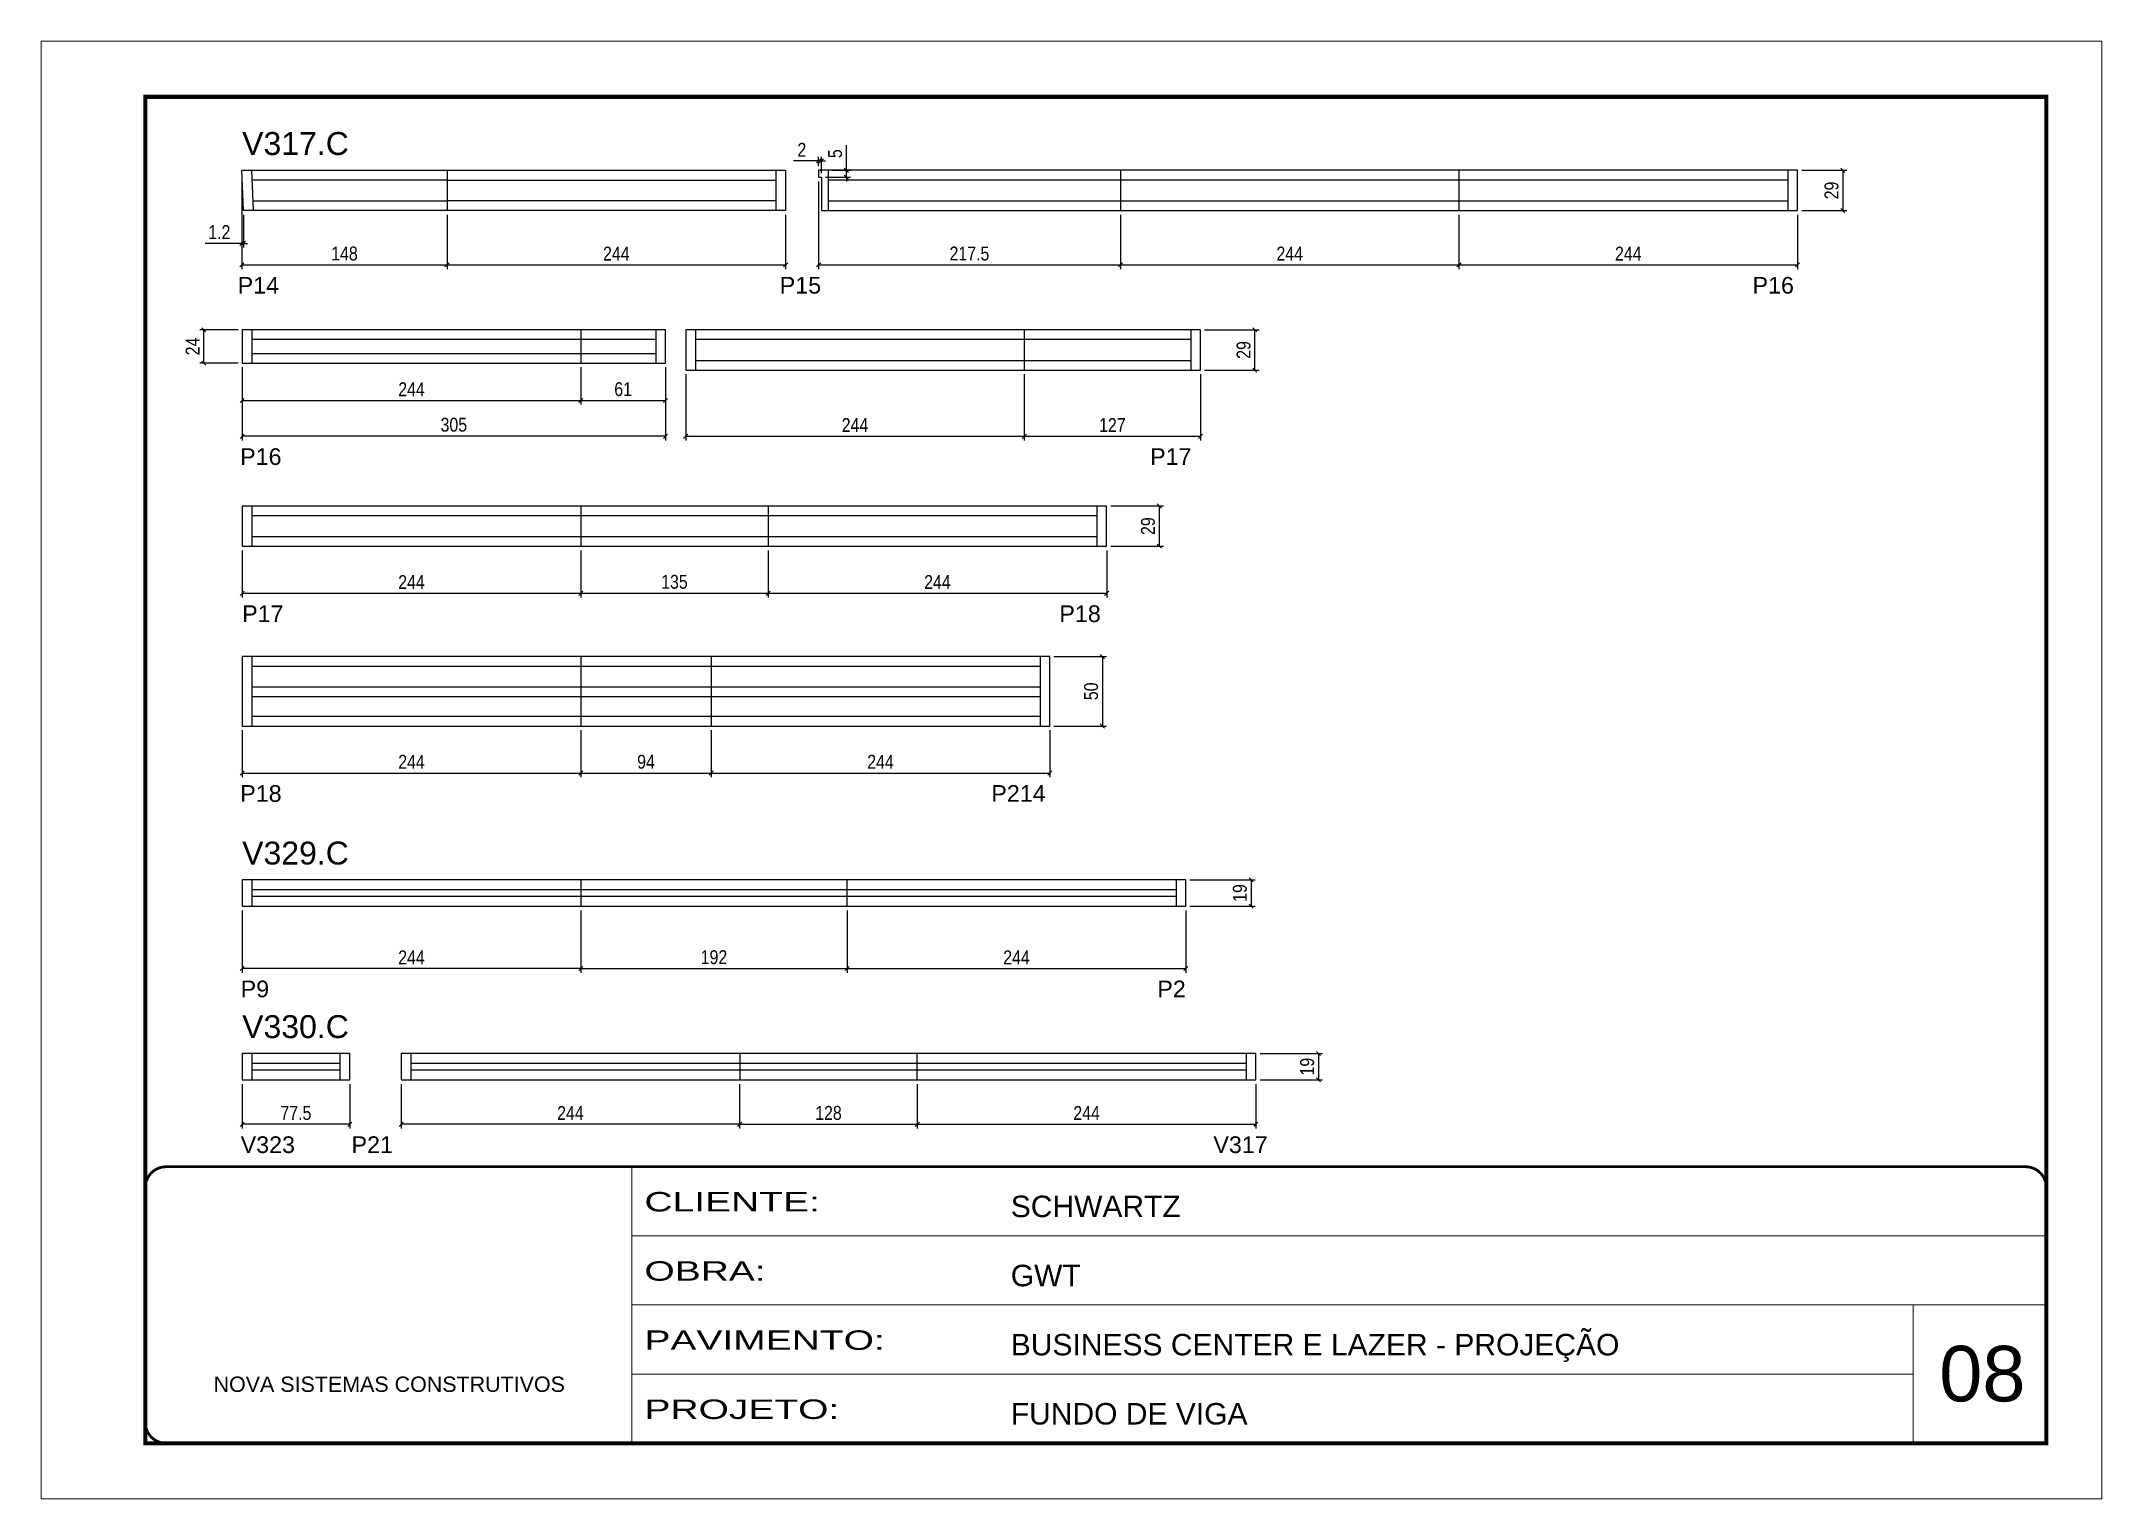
# Model space of a CAD drawing. Extents: x 3245 to 12416, y 917 to 10295.
# Drawn here: x 8014 to 9499, y 7809 to 8859 of the extents above; entities that cross this region are included whole.
import ezdxf

# ---------------------------------------------------------------- set-up
doc = ezdxf.new("R2010")
doc.units = 0
doc.linetypes.add('CONTINUO', pattern=[0])
doc.linetypes.add('DASHED', pattern=[0.75, 0.5, -0.25])
for name, color, linetype in [('5', 5, 'Continuous'), ('COTA', 241, 'Continuous'), ('NOMENCLATURA', 7, 'Continuous'), ('Painéis', 200, 'Continuous'), ('SARR_2.2x7', 40, 'Continuous')]:
    doc.layers.add(name, color=color, linetype=linetype)
for name, color, linetype, lineweight in [('CARIMBO', 255, 'Continuous', 9), ('Folhas', 255, 'Continuous', 9), ('SARRAFO DE PRESSAO', 251, 'DASHED', 9)]:
    doc.layers.add(name, color=color, linetype=linetype, lineweight=lineweight)
doc.styles.add('ARIAL', font='arial.ttf')
doc.styles.add('COTA TECNICA-50', font='techl___.ttf', dxfattribs={"height": 10})
doc.styles.get("Standard").update_dxf_attribs({"font": 'arial.ttf'})
doc.styles.add('Tecnologia', font='')
doc.styles.get('Tecnologia').set_extended_font_data('Forgotten Futurist')
doc.dimstyles.new('COTA PAINEL-50', dxfattribs={"dimtxt": 10, "dimasz": 3, "dimexe": 3, "dimexo": 3, "dimgap": 3, "dimtad": 1, "dimdec": 1, "dimzin": 12, "dimdsep": 46, "dimtxsty": 'COTA TECNICA-50', "dimblk1": 'OBLIQUE', "dimblk2": 'OBLIQUE', "dimsah": 1, "dimcen": 0.9, "dimclrd": 4, "dimclre": 4, "dimclrt": 240, "dimadec": 1, "dimazin": 3, "dimtfac": 1, "dimtdec": 1, "dimtmove": 0, "dimatfit": 3, "dimfxl": 1, "dimtolj": 1, "dimtzin": 12, "dimarcsym": 0})

msp = doc.modelspace()

# ---------------------------------------------------------------- texts
at = {"layer": '5', "linetype": 'Continuous'}
for s, rotation, p in [('P14', 359.99996, (8155.43, 8676.89)), ('P15', 359.99996, (8546.09, 8676.89)), ('P16', 359.99996, (9247.14, 8676.89)), ('P16', 359.99996, (8157.22, 8553.45)), ('P17', 359.99996, (8813.03, 8553.45)), ('P17', 0.00004, (8158.67, 8440.31)), ('P18', 0.00004, (8747.62, 8440.31)), ('P18', 359.99996, (8157.29, 8310.8)), ('P214', 359.99996, (8698.56, 8310.8)), ('P9', 0.00004, (8157.59, 8169.98)), ('P2', 0.00004, (8818.18, 8169.98)), ('V323', 0.00004, (8157.59, 8057.79)), ('P21', 0.00004, (8237.5, 8057.79)), ('V317', 0.00004, (8858.6, 8057.79))]:
    msp.add_text(s, height=12, rotation=rotation, dxfattribs=at).set_placement(p)
at = {"layer": 'CARIMBO', "style": 'ARIAL'}
msp.add_text('08', height=40, dxfattribs=at).set_placement((9381.7, 7878.85))
at = {"layer": 'NOMENCLATURA', "linetype": 'Continuous'}
for s, p in [('V317.C', (8158.67, 8776.77)), ('V329.C', (8158.67, 8265.62)), ('V330.C', (8158.67, 8140.58))]:
    msp.add_text(s, height=16.5, dxfattribs=at).set_placement(p)

# ---------------------------------------------------------------- blocks, each defined once
blk = doc.blocks.new('9999999999')
at = {"color": 30, "linetype": 'CONTINUO'}
for p, q in [((98564.6, 34230.2), (98564.6, 34429.4)), ((98564.6, 34379.6), (99584, 34379.6)), ((98564.6, 34329.8), (99488, 34329.8)), ((99584, 34329.8), (99488, 34329.8)), ((99488, 34329.8), (99488, 34230.2)), ((98564.6, 34280), (99488, 34280))]:
    blk.add_line(p, q, dxfattribs=at)
at = {"color": 30, "linetype": 'CONTINUO', "const_width": 2}
blk.add_lwpolyline([(99584, 34230.2), (99584, 34414.4, 0.414214), (99569, 34429.4), (98229, 34429.4, 0.414214), (98214, 34414.4), (98214, 34245.2, 0.414214), (98229, 34230.2), (99584, 34230.2)], format="xyb", dxfattribs=at)
at = {"layer": 'Folhas'}
blk.add_lwpolyline([(98139, 34190.2), (99624, 34190.2), (99624, 35240.2), (98139, 35240.2)], close=True, dxfattribs=at)
at = {"layer": 'Folhas', "color": 30, "const_width": 3}
blk.add_lwpolyline([(98214, 34230.2), (99584, 34230.2), (99584, 35200.2), (98214, 35200.2)], close=True, dxfattribs=at)
at = {"color": 7, "linetype": 'Continuous', "ltscale": 5, "style": 'ARIAL'}
for s, height, p in [('SCHWARTZ', 15.48, (98837.7, 34393.1)), ('GWT', 15.48, (98837.7, 34343.3)), ('BUSINESS CENTER E LAZER - PROJEÇÃO', 15.483, (98837.7, 34293.5)), ('NOVA SISTEMAS CONSTRUTIVOS', 11.059, (98263.2, 34267.2)), ('FUNDO DE VIGA', 15.483, (98837.7, 34243.7))]:
    blk.add_text(s, height=height, dxfattribs=at).set_placement(p)
at = {"layer": 'Folhas', "color": 7, "style": 'Tecnologia', "width": 1.5}
for s, p in [('CLIENTE:', (98573.7, 34397.2)), ('OBRA:', (98573.7, 34347.3)), ('PAVIMENTO:', (98573.7, 34297.5)), ('PROJETO:', (98573.7, 34247.7))]:
    blk.add_text(s, height=14, dxfattribs=at).set_placement(p)
blk = doc.blocks.new('_Oblique')
at = {"color": 0, "linetype": 'ByBlock', "lineweight": -2}
blk.add_line((-0.5, -0.5), (0.5, 0.5), dxfattribs=at)
blk = doc.blocks.new('*D304')
at = {"layer": 'COTA', "color": 4, "linetype": 'ByBlock', "lineweight": -2, "transparency": 16777216}
for p, q in [((8158.4, 8762.7), (8158.4, 8694.6)), ((8306.3, 8733.7), (8306.3, 8694.6)), ((8158.4, 8697.6), (8306.3, 8697.6))]:
    blk.add_line(p, q, dxfattribs=at)
at = {"layer": 'Defpoints', "color": 0, "linetype": 'ByBlock', "transparency": 16777216}
for p in [(8158.4, 8765.7), (8306.3, 8736.7), (8306.3, 8697.6)]:
    blk.add_point(p, dxfattribs=at)
at = {"layer": 'COTA', "color": 4, "linetype": 'ByBlock', "lineweight": -2, "transparency": 16777216, "xscale": 3, "yscale": 3, "zscale": 3, "rotation": 180}
blk.add_blockref('_Oblique', (8158.4, 8697.6), dxfattribs=at)
at = {"layer": 'COTA', "color": 4, "linetype": 'ByBlock', "lineweight": -2, "transparency": 16777216, "xscale": 3, "yscale": 3, "zscale": 3}
blk.add_blockref('_Oblique', (8306.3, 8697.6), dxfattribs=at)
at = {"layer": 'COTA', "color": 240, "linetype": 'ByBlock', "transparency": 16777216, "insert": (8232.4, 8705.7), "char_height": 10, "attachment_point": 5, "style": 'COTA TECNICA-50'}
blk.add_mtext('\\A1;148', dxfattribs=at)
blk = doc.blocks.new('*D305')
at = {"layer": 'COTA', "color": 4, "linetype": 'ByBlock', "lineweight": -2, "transparency": 16777216}
for p, q in [((8306.3, 8733.7), (8306.3, 8694.6)), ((8550.3, 8733.7), (8550.3, 8694.6)), ((8306.3, 8697.6), (8550.3, 8697.6))]:
    blk.add_line(p, q, dxfattribs=at)
at = {"layer": 'Defpoints', "color": 0, "linetype": 'ByBlock', "transparency": 16777216}
for p in [(8306.3, 8736.7), (8550.3, 8736.7), (8550.3, 8697.6)]:
    blk.add_point(p, dxfattribs=at)
at = {"layer": 'COTA', "color": 4, "linetype": 'ByBlock', "lineweight": -2, "transparency": 16777216, "xscale": 3, "yscale": 3, "zscale": 3, "rotation": 180}
blk.add_blockref('_Oblique', (8306.3, 8697.6), dxfattribs=at)
at = {"layer": 'COTA', "color": 4, "linetype": 'ByBlock', "lineweight": -2, "transparency": 16777216, "xscale": 3, "yscale": 3, "zscale": 3}
blk.add_blockref('_Oblique', (8550.3, 8697.6), dxfattribs=at)
at = {"layer": 'COTA', "color": 240, "linetype": 'ByBlock', "transparency": 16777216, "insert": (8428.3, 8705.7), "char_height": 10, "attachment_point": 5, "style": 'COTA TECNICA-50'}
blk.add_mtext('\\A1;244', dxfattribs=at)
blk = doc.blocks.new('*D306')
at = {"layer": 'COTA', "color": 4, "linetype": 'ByBlock', "lineweight": -2, "transparency": 16777216}
for p, q in [((8158.4, 8762.7), (8158.4, 8710.1)), ((8159.6, 8733.7), (8159.6, 8710.1)), ((8158.4, 8713.1), (8131.9, 8713.1)), ((8159.6, 8713.1), (8158.4, 8713.1)), ((8159.6, 8713.1), (8162.6, 8713.1))]:
    blk.add_line(p, q, dxfattribs=at)
at = {"layer": 'Defpoints', "color": 0, "linetype": 'ByBlock', "transparency": 16777216}
for p in [(8158.4, 8765.7), (8159.6, 8736.7), (8158.4, 8713.1)]:
    blk.add_point(p, dxfattribs=at)
at = {"layer": 'COTA', "color": 4, "linetype": 'ByBlock', "lineweight": -2, "transparency": 16777216, "xscale": 3, "yscale": 3, "zscale": 3}
blk.add_blockref('_Oblique', (8158.4, 8713.1), dxfattribs=at)
at = {"layer": 'COTA', "color": 4, "linetype": 'ByBlock', "lineweight": -2, "transparency": 16777216, "xscale": 3, "yscale": 3, "zscale": 3, "rotation": 180}
blk.add_blockref('_Oblique', (8159.6, 8713.1), dxfattribs=at)
at = {"layer": 'COTA', "color": 240, "linetype": 'ByBlock', "transparency": 16777216, "insert": (8142.2, 8721.2), "char_height": 10, "attachment_point": 5, "style": 'COTA TECNICA-50'}
blk.add_mtext('\\A1;1.2', dxfattribs=at)
blk = doc.blocks.new('*D246')
at = {"layer": 'COTA', "color": 4, "linetype": 'ByBlock', "lineweight": -2, "transparency": 16777216}
for p, q in [((8574.1, 8757.7), (8574.1, 8694.6)), ((8791.6, 8733.7), (8791.6, 8694.6)), ((8574.1, 8697.6), (8791.6, 8697.6))]:
    blk.add_line(p, q, dxfattribs=at)
at = {"layer": 'Defpoints', "color": 0, "linetype": 'ByBlock', "transparency": 16777216}
for p in [(8574.1, 8760.7), (8791.6, 8736.7), (8791.6, 8697.6)]:
    blk.add_point(p, dxfattribs=at)
at = {"layer": 'COTA', "color": 4, "linetype": 'ByBlock', "lineweight": -2, "transparency": 16777216, "xscale": 3, "yscale": 3, "zscale": 3, "rotation": 180}
blk.add_blockref('_Oblique', (8574.1, 8697.6), dxfattribs=at)
at = {"layer": 'COTA', "color": 4, "linetype": 'ByBlock', "lineweight": -2, "transparency": 16777216, "xscale": 3, "yscale": 3, "zscale": 3}
blk.add_blockref('_Oblique', (8791.6, 8697.6), dxfattribs=at)
at = {"layer": 'COTA', "color": 240, "linetype": 'ByBlock', "transparency": 16777216, "insert": (8682.8, 8705.7), "char_height": 10, "attachment_point": 5, "style": 'COTA TECNICA-50'}
blk.add_mtext('\\A1;217.5', dxfattribs=at)
blk = doc.blocks.new('*D307')
at = {"layer": 'COTA', "color": 4, "linetype": 'ByBlock', "lineweight": -2, "transparency": 16777216}
for p, q in [((8791.6, 8733.7), (8791.6, 8694.6)), ((9035.6, 8733.7), (9035.6, 8694.6)), ((8791.6, 8697.6), (9035.6, 8697.6))]:
    blk.add_line(p, q, dxfattribs=at)
at = {"layer": 'Defpoints', "color": 0, "linetype": 'ByBlock', "transparency": 16777216}
for p in [(8791.6, 8736.7), (9035.6, 8736.7), (9035.6, 8697.6)]:
    blk.add_point(p, dxfattribs=at)
at = {"layer": 'COTA', "color": 4, "linetype": 'ByBlock', "lineweight": -2, "transparency": 16777216, "xscale": 3, "yscale": 3, "zscale": 3, "rotation": 180}
blk.add_blockref('_Oblique', (8791.6, 8697.6), dxfattribs=at)
at = {"layer": 'COTA', "color": 4, "linetype": 'ByBlock', "lineweight": -2, "transparency": 16777216, "xscale": 3, "yscale": 3, "zscale": 3}
blk.add_blockref('_Oblique', (9035.6, 8697.6), dxfattribs=at)
at = {"layer": 'COTA', "color": 240, "linetype": 'ByBlock', "transparency": 16777216, "insert": (8913.6, 8705.7), "char_height": 10, "attachment_point": 5, "style": 'COTA TECNICA-50'}
blk.add_mtext('\\A1;244', dxfattribs=at)
blk = doc.blocks.new('*D308')
at = {"layer": 'COTA', "color": 4, "linetype": 'ByBlock', "lineweight": -2, "transparency": 16777216}
for p, q in [((9035.6, 8733.7), (9035.6, 8694.6)), ((9279.6, 8733.7), (9279.6, 8694.6)), ((9035.6, 8697.6), (9279.6, 8697.6))]:
    blk.add_line(p, q, dxfattribs=at)
at = {"layer": 'Defpoints', "color": 0, "linetype": 'ByBlock', "transparency": 16777216}
for p in [(9035.6, 8736.7), (9279.6, 8736.7), (9279.6, 8697.6)]:
    blk.add_point(p, dxfattribs=at)
at = {"layer": 'COTA', "color": 4, "linetype": 'ByBlock', "lineweight": -2, "transparency": 16777216, "xscale": 3, "yscale": 3, "zscale": 3, "rotation": 180}
blk.add_blockref('_Oblique', (9035.6, 8697.6), dxfattribs=at)
at = {"layer": 'COTA', "color": 4, "linetype": 'ByBlock', "lineweight": -2, "transparency": 16777216, "xscale": 3, "yscale": 3, "zscale": 3}
blk.add_blockref('_Oblique', (9279.6, 8697.6), dxfattribs=at)
at = {"layer": 'COTA', "color": 240, "linetype": 'ByBlock', "transparency": 16777216, "insert": (9157.6, 8705.7), "char_height": 10, "attachment_point": 5, "style": 'COTA TECNICA-50'}
blk.add_mtext('\\A1;244', dxfattribs=at)
blk = doc.blocks.new('*D247')
at = {"layer": 'COTA', "color": 4, "linetype": 'ByBlock', "lineweight": -2, "transparency": 16777216}
for p, q in [((9282.6, 8765.7), (9315.2, 8765.7)), ((9312.2, 8765.7), (9312.2, 8736.7)), ((9282.6, 8736.7), (9315.2, 8736.7))]:
    blk.add_line(p, q, dxfattribs=at)
at = {"layer": 'Defpoints', "color": 0, "linetype": 'ByBlock', "transparency": 16777216}
for p in [(9279.6, 8765.7), (9279.6, 8736.7), (9312.2, 8736.7)]:
    blk.add_point(p, dxfattribs=at)
at = {"layer": 'COTA', "color": 4, "linetype": 'ByBlock', "lineweight": -2, "transparency": 16777216, "xscale": 3, "yscale": 3, "zscale": 3}
for p, rotation in [((9312.2, 8765.7), 90), ((9312.2, 8736.7), 270)]:
    blk.add_blockref('_Oblique', p, dxfattribs=dict(at, rotation=rotation))
at = {"layer": 'COTA', "color": 240, "linetype": 'ByBlock', "transparency": 16777216, "insert": (9304.1, 8751.2), "char_height": 10, "attachment_point": 5, "rotation": 90, "style": 'COTA TECNICA-50'}
blk.add_mtext('\\A1;29', dxfattribs=at)
blk = doc.blocks.new('*D248')
at = {"layer": 'COTA', "color": 4, "linetype": 'ByBlock', "lineweight": -2, "transparency": 16777216}
for p, q in [((8158.7, 8623.8), (8158.7, 8596.9)), ((8402.7, 8623.8), (8402.7, 8596.9)), ((8158.7, 8599.9), (8402.7, 8599.9))]:
    blk.add_line(p, q, dxfattribs=at)
at = {"layer": 'Defpoints', "color": 0, "linetype": 'ByBlock', "transparency": 16777216}
for p in [(8158.7, 8626.8), (8402.7, 8626.8), (8402.7, 8599.9)]:
    blk.add_point(p, dxfattribs=at)
at = {"layer": 'COTA', "color": 4, "linetype": 'ByBlock', "lineweight": -2, "transparency": 16777216, "xscale": 3, "yscale": 3, "zscale": 3, "rotation": 180}
blk.add_blockref('_Oblique', (8158.7, 8599.9), dxfattribs=at)
at = {"layer": 'COTA', "color": 4, "linetype": 'ByBlock', "lineweight": -2, "transparency": 16777216, "xscale": 3, "yscale": 3, "zscale": 3}
blk.add_blockref('_Oblique', (8402.7, 8599.9), dxfattribs=at)
at = {"layer": 'COTA', "color": 240, "linetype": 'ByBlock', "transparency": 16777216, "insert": (8280.7, 8608), "char_height": 10, "attachment_point": 5, "style": 'COTA TECNICA-50'}
blk.add_mtext('\\A1;244', dxfattribs=at)
blk = doc.blocks.new('*D309')
at = {"layer": 'COTA', "color": 4, "linetype": 'ByBlock', "lineweight": -2, "transparency": 16777216}
for p, q in [((8402.7, 8623.8), (8402.7, 8596.9)), ((8463.7, 8623.8), (8463.7, 8596.9)), ((8402.7, 8599.9), (8463.7, 8599.9))]:
    blk.add_line(p, q, dxfattribs=at)
at = {"layer": 'Defpoints', "color": 0, "linetype": 'ByBlock', "transparency": 16777216}
for p in [(8402.7, 8626.8), (8463.7, 8626.8), (8463.7, 8599.9)]:
    blk.add_point(p, dxfattribs=at)
at = {"layer": 'COTA', "color": 4, "linetype": 'ByBlock', "lineweight": -2, "transparency": 16777216, "xscale": 3, "yscale": 3, "zscale": 3, "rotation": 180}
blk.add_blockref('_Oblique', (8402.7, 8599.9), dxfattribs=at)
at = {"layer": 'COTA', "color": 4, "linetype": 'ByBlock', "lineweight": -2, "transparency": 16777216, "xscale": 3, "yscale": 3, "zscale": 3}
blk.add_blockref('_Oblique', (8463.7, 8599.9), dxfattribs=at)
at = {"layer": 'COTA', "color": 240, "linetype": 'ByBlock', "transparency": 16777216, "insert": (8433.2, 8608), "char_height": 10, "attachment_point": 5, "style": 'COTA TECNICA-50'}
blk.add_mtext('\\A1;61', dxfattribs=at)
blk = doc.blocks.new('*D310')
at = {"layer": 'COTA', "color": 4, "linetype": 'ByBlock', "lineweight": -2, "transparency": 16777216}
for p, q in [((8158.7, 8623.8), (8158.7, 8571.1)), ((8463.7, 8623.8), (8463.7, 8571.1)), ((8463.7, 8574.1), (8158.7, 8574.1))]:
    blk.add_line(p, q, dxfattribs=at)
at = {"layer": 'Defpoints', "color": 0, "linetype": 'ByBlock', "transparency": 16777216}
for p in [(8158.7, 8626.8), (8463.7, 8626.8), (8158.7, 8574.1)]:
    blk.add_point(p, dxfattribs=at)
at = {"layer": 'COTA', "color": 4, "linetype": 'ByBlock', "lineweight": -2, "transparency": 16777216, "xscale": 3, "yscale": 3, "zscale": 3, "rotation": 180}
blk.add_blockref('_Oblique', (8158.7, 8574.1), dxfattribs=at)
at = {"layer": 'COTA', "color": 4, "linetype": 'ByBlock', "lineweight": -2, "transparency": 16777216, "xscale": 3, "yscale": 3, "zscale": 3}
blk.add_blockref('_Oblique', (8463.7, 8574.1), dxfattribs=at)
at = {"layer": 'COTA', "color": 240, "linetype": 'ByBlock', "transparency": 16777216, "insert": (8311.2, 8582.4), "char_height": 10, "attachment_point": 5, "style": 'COTA TECNICA-50'}
blk.add_mtext('\\A1;305', dxfattribs=at)
blk = doc.blocks.new('*D249')
at = {"layer": 'COTA', "color": 4, "linetype": 'ByBlock', "lineweight": -2, "transparency": 16777216}
for p, q in [((8478.3, 8618.8), (8478.3, 8571.1)), ((8722.3, 8618.8), (8722.3, 8571.1)), ((8478.3, 8574.1), (8722.3, 8574.1))]:
    blk.add_line(p, q, dxfattribs=at)
at = {"layer": 'Defpoints', "color": 0, "linetype": 'ByBlock', "transparency": 16777216}
for p in [(8478.3, 8621.8), (8722.3, 8621.8), (8722.3, 8574.1)]:
    blk.add_point(p, dxfattribs=at)
at = {"layer": 'COTA', "color": 4, "linetype": 'ByBlock', "lineweight": -2, "transparency": 16777216, "xscale": 3, "yscale": 3, "zscale": 3, "rotation": 180}
blk.add_blockref('_Oblique', (8478.3, 8574.1), dxfattribs=at)
at = {"layer": 'COTA', "color": 4, "linetype": 'ByBlock', "lineweight": -2, "transparency": 16777216, "xscale": 3, "yscale": 3, "zscale": 3}
blk.add_blockref('_Oblique', (8722.3, 8574.1), dxfattribs=at)
at = {"layer": 'COTA', "color": 240, "linetype": 'ByBlock', "transparency": 16777216, "insert": (8600.3, 8582.2), "char_height": 10, "attachment_point": 5, "style": 'COTA TECNICA-50'}
blk.add_mtext('\\A1;244', dxfattribs=at)
blk = doc.blocks.new('*D311')
at = {"layer": 'COTA', "color": 4, "linetype": 'ByBlock', "lineweight": -2, "transparency": 16777216}
for p, q in [((8722.3, 8618.8), (8722.3, 8571.1)), ((8849.3, 8618.8), (8849.3, 8571.1)), ((8722.3, 8574.1), (8849.3, 8574.1))]:
    blk.add_line(p, q, dxfattribs=at)
at = {"layer": 'Defpoints', "color": 0, "linetype": 'ByBlock', "transparency": 16777216}
for p in [(8722.3, 8621.8), (8849.3, 8621.8), (8849.3, 8574.1)]:
    blk.add_point(p, dxfattribs=at)
at = {"layer": 'COTA', "color": 4, "linetype": 'ByBlock', "lineweight": -2, "transparency": 16777216, "xscale": 3, "yscale": 3, "zscale": 3, "rotation": 180}
blk.add_blockref('_Oblique', (8722.3, 8574.1), dxfattribs=at)
at = {"layer": 'COTA', "color": 4, "linetype": 'ByBlock', "lineweight": -2, "transparency": 16777216, "xscale": 3, "yscale": 3, "zscale": 3}
blk.add_blockref('_Oblique', (8849.3, 8574.1), dxfattribs=at)
at = {"layer": 'COTA', "color": 240, "linetype": 'ByBlock', "transparency": 16777216, "insert": (8785.8, 8582.2), "char_height": 10, "attachment_point": 5, "style": 'COTA TECNICA-50'}
blk.add_mtext('\\A1;127', dxfattribs=at)
blk = doc.blocks.new('*D312')
at = {"layer": 'COTA', "color": 4, "linetype": 'ByBlock', "lineweight": -2, "transparency": 16777216}
for p, q in [((8852.3, 8650.8), (8891.5, 8650.8)), ((8888.5, 8621.8), (8888.5, 8650.8)), ((8852.3, 8621.8), (8891.5, 8621.8))]:
    blk.add_line(p, q, dxfattribs=at)
at = {"layer": 'Defpoints', "color": 0, "linetype": 'ByBlock', "transparency": 16777216}
for p in [(8849.3, 8650.8), (8888.5, 8650.8), (8849.3, 8621.8)]:
    blk.add_point(p, dxfattribs=at)
at = {"layer": 'COTA', "color": 4, "linetype": 'ByBlock', "lineweight": -2, "transparency": 16777216, "xscale": 3, "yscale": 3, "zscale": 3}
for p, rotation in [((8888.5, 8650.8), 90), ((8888.5, 8621.8), 270)]:
    blk.add_blockref('_Oblique', p, dxfattribs=dict(at, rotation=rotation))
at = {"layer": 'COTA', "color": 240, "linetype": 'ByBlock', "transparency": 16777216, "insert": (8880.4, 8636.3), "char_height": 10, "attachment_point": 5, "rotation": 90, "style": 'COTA TECNICA-50'}
blk.add_mtext('\\A1;29', dxfattribs=at)
blk = doc.blocks.new('*D313')
at = {"layer": 'COTA', "color": 4, "linetype": 'ByBlock', "lineweight": -2, "transparency": 16777216}
for p, q in [((8155.7, 8650.8), (8128.1, 8650.8)), ((8131.1, 8626.8), (8131.1, 8650.8)), ((8155.7, 8626.8), (8128.1, 8626.8))]:
    blk.add_line(p, q, dxfattribs=at)
at = {"layer": 'Defpoints', "color": 0, "linetype": 'ByBlock', "transparency": 16777216}
for p in [(8131.1, 8650.8), (8158.7, 8650.8), (8158.7, 8626.8)]:
    blk.add_point(p, dxfattribs=at)
at = {"layer": 'COTA', "color": 4, "linetype": 'ByBlock', "lineweight": -2, "transparency": 16777216, "xscale": 3, "yscale": 3, "zscale": 3}
for p, rotation in [((8131.1, 8650.8), 90), ((8131.1, 8626.8), 270)]:
    blk.add_blockref('_Oblique', p, dxfattribs=dict(at, rotation=rotation))
at = {"layer": 'COTA', "color": 240, "linetype": 'ByBlock', "transparency": 16777216, "insert": (8123, 8638.8), "char_height": 10, "attachment_point": 5, "rotation": 90, "style": 'COTA TECNICA-50'}
blk.add_mtext('\\A1;24', dxfattribs=at)
blk = doc.blocks.new('*D250')
at = {"layer": 'COTA', "color": 4, "linetype": 'ByBlock', "lineweight": -2, "transparency": 16777216}
for p, q in [((8158.7, 8491.9), (8158.7, 8458)), ((8402.7, 8491.9), (8402.7, 8458)), ((8158.7, 8461), (8402.7, 8461))]:
    blk.add_line(p, q, dxfattribs=at)
at = {"layer": 'Defpoints', "color": 0, "linetype": 'ByBlock', "transparency": 16777216}
for p in [(8158.7, 8494.9), (8402.7, 8494.9), (8402.7, 8461)]:
    blk.add_point(p, dxfattribs=at)
at = {"layer": 'COTA', "color": 4, "linetype": 'ByBlock', "lineweight": -2, "transparency": 16777216, "xscale": 3, "yscale": 3, "zscale": 3, "rotation": 180}
blk.add_blockref('_Oblique', (8158.7, 8461), dxfattribs=at)
at = {"layer": 'COTA', "color": 4, "linetype": 'ByBlock', "lineweight": -2, "transparency": 16777216, "xscale": 3, "yscale": 3, "zscale": 3}
blk.add_blockref('_Oblique', (8402.7, 8461), dxfattribs=at)
at = {"layer": 'COTA', "color": 240, "linetype": 'ByBlock', "transparency": 16777216, "insert": (8280.7, 8469.1), "char_height": 10, "attachment_point": 5, "style": 'COTA TECNICA-50'}
blk.add_mtext('\\A1;244', dxfattribs=at)
blk = doc.blocks.new('*D456')
at = {"layer": 'COTA', "color": 4, "linetype": 'ByBlock', "lineweight": -2, "transparency": 16777216}
for p, q in [((8402.7, 8491.9), (8402.7, 8458)), ((8537.7, 8491.9), (8537.7, 8458)), ((8402.7, 8461), (8537.7, 8461))]:
    blk.add_line(p, q, dxfattribs=at)
at = {"layer": 'Defpoints', "color": 0, "linetype": 'ByBlock', "transparency": 16777216}
for p in [(8402.7, 8494.9), (8537.7, 8494.9), (8537.7, 8461)]:
    blk.add_point(p, dxfattribs=at)
at = {"layer": 'COTA', "color": 4, "linetype": 'ByBlock', "lineweight": -2, "transparency": 16777216, "xscale": 3, "yscale": 3, "zscale": 3, "rotation": 180}
blk.add_blockref('_Oblique', (8402.7, 8461), dxfattribs=at)
at = {"layer": 'COTA', "color": 4, "linetype": 'ByBlock', "lineweight": -2, "transparency": 16777216, "xscale": 3, "yscale": 3, "zscale": 3}
blk.add_blockref('_Oblique', (8537.7, 8461), dxfattribs=at)
at = {"layer": 'COTA', "color": 240, "linetype": 'ByBlock', "transparency": 16777216, "insert": (8470.2, 8469.2), "char_height": 10, "attachment_point": 5, "style": 'COTA TECNICA-50'}
blk.add_mtext('\\A1;135', dxfattribs=at)
blk = doc.blocks.new('*D457')
at = {"layer": 'COTA', "color": 4, "linetype": 'ByBlock', "lineweight": -2, "transparency": 16777216}
for p, q in [((8537.7, 8491.9), (8537.7, 8458)), ((8781.7, 8491.9), (8781.7, 8458)), ((8537.7, 8461), (8781.7, 8461))]:
    blk.add_line(p, q, dxfattribs=at)
at = {"layer": 'Defpoints', "color": 0, "linetype": 'ByBlock', "transparency": 16777216}
for p in [(8537.7, 8494.9), (8781.7, 8494.9), (8781.7, 8461)]:
    blk.add_point(p, dxfattribs=at)
at = {"layer": 'COTA', "color": 4, "linetype": 'ByBlock', "lineweight": -2, "transparency": 16777216, "xscale": 3, "yscale": 3, "zscale": 3, "rotation": 180}
blk.add_blockref('_Oblique', (8537.7, 8461), dxfattribs=at)
at = {"layer": 'COTA', "color": 4, "linetype": 'ByBlock', "lineweight": -2, "transparency": 16777216, "xscale": 3, "yscale": 3, "zscale": 3}
blk.add_blockref('_Oblique', (8781.7, 8461), dxfattribs=at)
at = {"layer": 'COTA', "color": 240, "linetype": 'ByBlock', "transparency": 16777216, "insert": (8659.7, 8469.1), "char_height": 10, "attachment_point": 5, "style": 'COTA TECNICA-50'}
blk.add_mtext('\\A1;244', dxfattribs=at)
blk = doc.blocks.new('*D458')
at = {"layer": 'COTA', "color": 4, "linetype": 'ByBlock', "lineweight": -2, "transparency": 16777216}
for p, q in [((8784.7, 8523.9), (8822.6, 8523.9)), ((8819.6, 8523.9), (8819.6, 8494.9)), ((8784.7, 8494.9), (8822.6, 8494.9))]:
    blk.add_line(p, q, dxfattribs=at)
at = {"layer": 'Defpoints', "color": 0, "linetype": 'ByBlock', "transparency": 16777216}
for p in [(8781.7, 8523.9), (8781.7, 8494.9), (8819.6, 8494.9)]:
    blk.add_point(p, dxfattribs=at)
at = {"layer": 'COTA', "color": 4, "linetype": 'ByBlock', "lineweight": -2, "transparency": 16777216, "xscale": 3, "yscale": 3, "zscale": 3}
for p, rotation in [((8819.6, 8523.9), 90), ((8819.6, 8494.9), 270)]:
    blk.add_blockref('_Oblique', p, dxfattribs=dict(at, rotation=rotation))
at = {"layer": 'COTA', "color": 240, "linetype": 'ByBlock', "transparency": 16777216, "insert": (8811.5, 8509.4), "char_height": 10, "attachment_point": 5, "rotation": 90, "style": 'COTA TECNICA-50'}
blk.add_mtext('\\A1;29', dxfattribs=at)
blk = doc.blocks.new('*D268')
at = {"layer": 'COTA', "color": 4, "linetype": 'ByBlock', "lineweight": -2, "transparency": 16777216}
for p, q in [((8158.7, 8362.4), (8158.7, 8328.5)), ((8402.7, 8362.4), (8402.7, 8328.5)), ((8158.7, 8331.5), (8402.7, 8331.5))]:
    blk.add_line(p, q, dxfattribs=at)
at = {"layer": 'Defpoints', "color": 0, "linetype": 'ByBlock', "transparency": 16777216}
for p in [(8158.7, 8365.4), (8402.7, 8365.4), (8402.7, 8331.5)]:
    blk.add_point(p, dxfattribs=at)
at = {"layer": 'COTA', "color": 4, "linetype": 'ByBlock', "lineweight": -2, "transparency": 16777216, "xscale": 3, "yscale": 3, "zscale": 3, "rotation": 180}
blk.add_blockref('_Oblique', (8158.7, 8331.5), dxfattribs=at)
at = {"layer": 'COTA', "color": 4, "linetype": 'ByBlock', "lineweight": -2, "transparency": 16777216, "xscale": 3, "yscale": 3, "zscale": 3}
blk.add_blockref('_Oblique', (8402.7, 8331.5), dxfattribs=at)
at = {"layer": 'COTA', "color": 240, "linetype": 'ByBlock', "transparency": 16777216, "insert": (8280.7, 8339.6), "char_height": 10, "attachment_point": 5, "style": 'COTA TECNICA-50'}
blk.add_mtext('\\A1;244', dxfattribs=at)
blk = doc.blocks.new('*D459')
at = {"layer": 'COTA', "color": 4, "linetype": 'ByBlock', "lineweight": -2, "transparency": 16777216}
for p, q in [((8402.7, 8362.4), (8402.7, 8328.5)), ((8496.7, 8362.4), (8496.7, 8328.5)), ((8402.7, 8331.5), (8496.7, 8331.5))]:
    blk.add_line(p, q, dxfattribs=at)
at = {"layer": 'Defpoints', "color": 0, "linetype": 'ByBlock', "transparency": 16777216}
for p in [(8402.7, 8365.4), (8496.7, 8365.4), (8496.7, 8331.5)]:
    blk.add_point(p, dxfattribs=at)
at = {"layer": 'COTA', "color": 4, "linetype": 'ByBlock', "lineweight": -2, "transparency": 16777216, "xscale": 3, "yscale": 3, "zscale": 3, "rotation": 180}
blk.add_blockref('_Oblique', (8402.7, 8331.5), dxfattribs=at)
at = {"layer": 'COTA', "color": 4, "linetype": 'ByBlock', "lineweight": -2, "transparency": 16777216, "xscale": 3, "yscale": 3, "zscale": 3}
blk.add_blockref('_Oblique', (8496.7, 8331.5), dxfattribs=at)
at = {"layer": 'COTA', "color": 240, "linetype": 'ByBlock', "transparency": 16777216, "insert": (8449.7, 8339.6), "char_height": 10, "attachment_point": 5, "style": 'COTA TECNICA-50'}
blk.add_mtext('\\A1;94', dxfattribs=at)
blk = doc.blocks.new('*D460')
at = {"layer": 'COTA', "color": 4, "linetype": 'ByBlock', "lineweight": -2, "transparency": 16777216}
for p, q in [((8496.7, 8362.4), (8496.7, 8328.5)), ((8740.7, 8362.4), (8740.7, 8328.5)), ((8496.7, 8331.5), (8740.7, 8331.5))]:
    blk.add_line(p, q, dxfattribs=at)
at = {"layer": 'Defpoints', "color": 0, "linetype": 'ByBlock', "transparency": 16777216}
for p in [(8496.7, 8365.4), (8740.7, 8365.4), (8740.7, 8331.5)]:
    blk.add_point(p, dxfattribs=at)
at = {"layer": 'COTA', "color": 4, "linetype": 'ByBlock', "lineweight": -2, "transparency": 16777216, "xscale": 3, "yscale": 3, "zscale": 3, "rotation": 180}
blk.add_blockref('_Oblique', (8496.7, 8331.5), dxfattribs=at)
at = {"layer": 'COTA', "color": 4, "linetype": 'ByBlock', "lineweight": -2, "transparency": 16777216, "xscale": 3, "yscale": 3, "zscale": 3}
blk.add_blockref('_Oblique', (8740.7, 8331.5), dxfattribs=at)
at = {"layer": 'COTA', "color": 240, "linetype": 'ByBlock', "transparency": 16777216, "insert": (8618.7, 8339.6), "char_height": 10, "attachment_point": 5, "style": 'COTA TECNICA-50'}
blk.add_mtext('\\A1;244', dxfattribs=at)
blk = doc.blocks.new('*D461')
at = {"layer": 'COTA', "color": 4, "linetype": 'ByBlock', "lineweight": -2, "transparency": 16777216}
for p, q in [((8743.7, 8415.4), (8781.6, 8415.4)), ((8778.6, 8415.4), (8778.6, 8365.4)), ((8743.7, 8365.4), (8781.6, 8365.4))]:
    blk.add_line(p, q, dxfattribs=at)
at = {"layer": 'Defpoints', "color": 0, "linetype": 'ByBlock', "transparency": 16777216}
for p in [(8740.7, 8415.4), (8740.7, 8365.4), (8778.6, 8365.4)]:
    blk.add_point(p, dxfattribs=at)
at = {"layer": 'COTA', "color": 4, "linetype": 'ByBlock', "lineweight": -2, "transparency": 16777216, "xscale": 3, "yscale": 3, "zscale": 3}
for p, rotation in [((8778.6, 8415.4), 90), ((8778.6, 8365.4), 270)]:
    blk.add_blockref('_Oblique', p, dxfattribs=dict(at, rotation=rotation))
at = {"layer": 'COTA', "color": 240, "linetype": 'ByBlock', "transparency": 16777216, "insert": (8770.5, 8390.4), "char_height": 10, "attachment_point": 5, "rotation": 90, "style": 'COTA TECNICA-50'}
blk.add_mtext('\\A1;50', dxfattribs=at)
blk = doc.blocks.new('*D257')
at = {"layer": 'COTA', "color": 4, "linetype": 'ByBlock', "lineweight": -2, "transparency": 16777216}
for p, q in [((8158.7, 8232.6), (8158.7, 8187.7)), ((8402.7, 8232.6), (8402.7, 8187.7)), ((8402.7, 8190.7), (8158.7, 8190.7))]:
    blk.add_line(p, q, dxfattribs=at)
at = {"layer": 'Defpoints', "color": 0, "linetype": 'ByBlock', "transparency": 16777216}
for p in [(8158.7, 8235.6), (8402.7, 8235.6), (8158.7, 8190.7)]:
    blk.add_point(p, dxfattribs=at)
at = {"layer": 'COTA', "color": 4, "linetype": 'ByBlock', "lineweight": -2, "transparency": 16777216, "xscale": 3, "yscale": 3, "zscale": 3, "rotation": 180}
blk.add_blockref('_Oblique', (8158.7, 8190.7), dxfattribs=at)
at = {"layer": 'COTA', "color": 4, "linetype": 'ByBlock', "lineweight": -2, "transparency": 16777216, "xscale": 3, "yscale": 3, "zscale": 3}
blk.add_blockref('_Oblique', (8402.7, 8190.7), dxfattribs=at)
at = {"layer": 'COTA', "color": 240, "linetype": 'ByBlock', "transparency": 16777216, "insert": (8280.7, 8198.7), "char_height": 10, "attachment_point": 5, "style": 'COTA TECNICA-50'}
blk.add_mtext('\\A1;244', dxfattribs=at)
blk = doc.blocks.new('*D353')
at = {"layer": 'COTA', "color": 4, "linetype": 'ByBlock', "lineweight": -2, "transparency": 16777216}
for p, q in [((8402.7, 8232.6), (8402.7, 8187.7)), ((8594.7, 8232.6), (8594.7, 8187.7)), ((8402.7, 8190.7), (8594.7, 8190.7))]:
    blk.add_line(p, q, dxfattribs=at)
at = {"layer": 'Defpoints', "color": 0, "linetype": 'ByBlock', "transparency": 16777216}
for p in [(8402.7, 8235.6), (8594.7, 8235.6), (8594.7, 8190.7)]:
    blk.add_point(p, dxfattribs=at)
at = {"layer": 'COTA', "color": 4, "linetype": 'ByBlock', "lineweight": -2, "transparency": 16777216, "xscale": 3, "yscale": 3, "zscale": 3, "rotation": 180}
blk.add_blockref('_Oblique', (8402.7, 8190.7), dxfattribs=at)
at = {"layer": 'COTA', "color": 4, "linetype": 'ByBlock', "lineweight": -2, "transparency": 16777216, "xscale": 3, "yscale": 3, "zscale": 3}
blk.add_blockref('_Oblique', (8594.7, 8190.7), dxfattribs=at)
at = {"layer": 'COTA', "color": 240, "linetype": 'ByBlock', "transparency": 16777216, "insert": (8498.7, 8198.8), "char_height": 10, "attachment_point": 5, "style": 'COTA TECNICA-50'}
blk.add_mtext('\\A1;192', dxfattribs=at)
blk = doc.blocks.new('*D354')
at = {"layer": 'COTA', "color": 4, "linetype": 'ByBlock', "lineweight": -2, "transparency": 16777216}
for p, q in [((8594.7, 8232.6), (8594.7, 8187.7)), ((8838.7, 8232.6), (8838.7, 8187.7)), ((8594.7, 8190.7), (8838.7, 8190.7))]:
    blk.add_line(p, q, dxfattribs=at)
at = {"layer": 'Defpoints', "color": 0, "linetype": 'ByBlock', "transparency": 16777216}
for p in [(8594.7, 8235.6), (8838.7, 8235.6), (8838.7, 8190.7)]:
    blk.add_point(p, dxfattribs=at)
at = {"layer": 'COTA', "color": 4, "linetype": 'ByBlock', "lineweight": -2, "transparency": 16777216, "xscale": 3, "yscale": 3, "zscale": 3, "rotation": 180}
blk.add_blockref('_Oblique', (8594.7, 8190.7), dxfattribs=at)
at = {"layer": 'COTA', "color": 4, "linetype": 'ByBlock', "lineweight": -2, "transparency": 16777216, "xscale": 3, "yscale": 3, "zscale": 3}
blk.add_blockref('_Oblique', (8838.7, 8190.7), dxfattribs=at)
at = {"layer": 'COTA', "color": 240, "linetype": 'ByBlock', "transparency": 16777216, "insert": (8716.7, 8198.7), "char_height": 10, "attachment_point": 5, "style": 'COTA TECNICA-50'}
blk.add_mtext('\\A1;244', dxfattribs=at)
blk = doc.blocks.new('*D355')
at = {"layer": 'COTA', "color": 4, "linetype": 'ByBlock', "lineweight": -2, "transparency": 16777216}
for p, q in [((8841.7, 8254.6), (8888.8, 8254.6)), ((8885.8, 8254.6), (8885.8, 8235.6)), ((8841.7, 8235.6), (8888.8, 8235.6))]:
    blk.add_line(p, q, dxfattribs=at)
at = {"layer": 'Defpoints', "color": 0, "linetype": 'ByBlock', "transparency": 16777216}
for p in [(8838.7, 8254.6), (8838.7, 8235.6), (8885.8, 8235.6)]:
    blk.add_point(p, dxfattribs=at)
at = {"layer": 'COTA', "color": 4, "linetype": 'ByBlock', "lineweight": -2, "transparency": 16777216, "xscale": 3, "yscale": 3, "zscale": 3}
for p, rotation in [((8885.8, 8254.6), 90), ((8885.8, 8235.6), 270)]:
    blk.add_blockref('_Oblique', p, dxfattribs=dict(at, rotation=rotation))
at = {"layer": 'COTA', "color": 240, "linetype": 'ByBlock', "transparency": 16777216, "insert": (8877.7, 8245.1), "char_height": 10, "attachment_point": 5, "rotation": 90, "style": 'COTA TECNICA-50'}
blk.add_mtext('\\A1;19', dxfattribs=at)
blk = doc.blocks.new('*D356')
at = {"layer": 'COTA', "color": 4, "linetype": 'ByBlock', "lineweight": -2, "transparency": 16777216}
for p, q in [((8158.7, 8107.5), (8158.7, 8075.5)), ((8236.2, 8107.5), (8236.2, 8075.5)), ((8236.2, 8078.5), (8158.7, 8078.5))]:
    blk.add_line(p, q, dxfattribs=at)
at = {"layer": 'Defpoints', "color": 0, "linetype": 'ByBlock', "transparency": 16777216}
for p in [(8158.7, 8110.5), (8236.2, 8110.5), (8158.7, 8078.5)]:
    blk.add_point(p, dxfattribs=at)
at = {"layer": 'COTA', "color": 4, "linetype": 'ByBlock', "lineweight": -2, "transparency": 16777216, "xscale": 3, "yscale": 3, "zscale": 3, "rotation": 180}
blk.add_blockref('_Oblique', (8158.7, 8078.5), dxfattribs=at)
at = {"layer": 'COTA', "color": 4, "linetype": 'ByBlock', "lineweight": -2, "transparency": 16777216, "xscale": 3, "yscale": 3, "zscale": 3}
blk.add_blockref('_Oblique', (8236.2, 8078.5), dxfattribs=at)
at = {"layer": 'COTA', "color": 240, "linetype": 'ByBlock', "transparency": 16777216, "insert": (8197.4, 8086.6), "char_height": 10, "attachment_point": 5, "style": 'COTA TECNICA-50'}
blk.add_mtext('\\A1;77.5', dxfattribs=at)
blk = doc.blocks.new('*D258')
at = {"layer": 'COTA', "color": 4, "linetype": 'ByBlock', "lineweight": -2, "transparency": 16777216}
for p, q in [((8273.2, 8107.5), (8273.2, 8075.5)), ((8517.2, 8107.5), (8517.2, 8075.5)), ((8517.2, 8078.5), (8273.2, 8078.5))]:
    blk.add_line(p, q, dxfattribs=at)
at = {"layer": 'Defpoints', "color": 0, "linetype": 'ByBlock', "transparency": 16777216}
for p in [(8273.2, 8110.5), (8517.2, 8110.5), (8273.2, 8078.5)]:
    blk.add_point(p, dxfattribs=at)
at = {"layer": 'COTA', "color": 4, "linetype": 'ByBlock', "lineweight": -2, "transparency": 16777216, "xscale": 3, "yscale": 3, "zscale": 3, "rotation": 180}
blk.add_blockref('_Oblique', (8273.2, 8078.5), dxfattribs=at)
at = {"layer": 'COTA', "color": 4, "linetype": 'ByBlock', "lineweight": -2, "transparency": 16777216, "xscale": 3, "yscale": 3, "zscale": 3}
blk.add_blockref('_Oblique', (8517.2, 8078.5), dxfattribs=at)
at = {"layer": 'COTA', "color": 240, "linetype": 'ByBlock', "transparency": 16777216, "insert": (8395.2, 8086.6), "char_height": 10, "attachment_point": 5, "style": 'COTA TECNICA-50'}
blk.add_mtext('\\A1;244', dxfattribs=at)
blk = doc.blocks.new('*D357')
at = {"layer": 'COTA', "color": 4, "linetype": 'ByBlock', "lineweight": -2, "transparency": 16777216}
for p, q in [((8517.2, 8107.5), (8517.2, 8075.5)), ((8645.2, 8107.5), (8645.2, 8075.5)), ((8517.2, 8078.5), (8645.2, 8078.5))]:
    blk.add_line(p, q, dxfattribs=at)
at = {"layer": 'Defpoints', "color": 0, "linetype": 'ByBlock', "transparency": 16777216}
for p in [(8517.2, 8110.5), (8645.2, 8110.5), (8645.2, 8078.5)]:
    blk.add_point(p, dxfattribs=at)
at = {"layer": 'COTA', "color": 4, "linetype": 'ByBlock', "lineweight": -2, "transparency": 16777216, "xscale": 3, "yscale": 3, "zscale": 3, "rotation": 180}
blk.add_blockref('_Oblique', (8517.2, 8078.5), dxfattribs=at)
at = {"layer": 'COTA', "color": 4, "linetype": 'ByBlock', "lineweight": -2, "transparency": 16777216, "xscale": 3, "yscale": 3, "zscale": 3}
blk.add_blockref('_Oblique', (8645.2, 8078.5), dxfattribs=at)
at = {"layer": 'COTA', "color": 240, "linetype": 'ByBlock', "transparency": 16777216, "insert": (8581.2, 8086.6), "char_height": 10, "attachment_point": 5, "style": 'COTA TECNICA-50'}
blk.add_mtext('\\A1;128', dxfattribs=at)
blk = doc.blocks.new('*D358')
at = {"layer": 'COTA', "color": 4, "linetype": 'ByBlock', "lineweight": -2, "transparency": 16777216}
for p, q in [((8645.2, 8107.5), (8645.2, 8075.5)), ((8889.2, 8107.5), (8889.2, 8075.5)), ((8645.2, 8078.5), (8889.2, 8078.5))]:
    blk.add_line(p, q, dxfattribs=at)
at = {"layer": 'Defpoints', "color": 0, "linetype": 'ByBlock', "transparency": 16777216}
for p in [(8645.2, 8110.5), (8889.2, 8110.5), (8889.2, 8078.5)]:
    blk.add_point(p, dxfattribs=at)
at = {"layer": 'COTA', "color": 4, "linetype": 'ByBlock', "lineweight": -2, "transparency": 16777216, "xscale": 3, "yscale": 3, "zscale": 3, "rotation": 180}
blk.add_blockref('_Oblique', (8645.2, 8078.5), dxfattribs=at)
at = {"layer": 'COTA', "color": 4, "linetype": 'ByBlock', "lineweight": -2, "transparency": 16777216, "xscale": 3, "yscale": 3, "zscale": 3}
blk.add_blockref('_Oblique', (8889.2, 8078.5), dxfattribs=at)
at = {"layer": 'COTA', "color": 240, "linetype": 'ByBlock', "transparency": 16777216, "insert": (8767.2, 8086.6), "char_height": 10, "attachment_point": 5, "style": 'COTA TECNICA-50'}
blk.add_mtext('\\A1;244', dxfattribs=at)
blk = doc.blocks.new('*D359')
at = {"layer": 'COTA', "color": 4, "linetype": 'ByBlock', "lineweight": -2, "transparency": 16777216}
for p, q in [((8892.2, 8129.5), (8937.3, 8129.5)), ((8934.3, 8129.5), (8934.3, 8110.5)), ((8892.2, 8110.5), (8937.3, 8110.5))]:
    blk.add_line(p, q, dxfattribs=at)
at = {"layer": 'Defpoints', "color": 0, "linetype": 'ByBlock', "transparency": 16777216}
for p in [(8889.2, 8129.5), (8889.2, 8110.5), (8934.3, 8110.5)]:
    blk.add_point(p, dxfattribs=at)
at = {"layer": 'COTA', "color": 4, "linetype": 'ByBlock', "lineweight": -2, "transparency": 16777216, "xscale": 3, "yscale": 3, "zscale": 3}
for p, rotation in [((8934.3, 8129.5), 90), ((8934.3, 8110.5), 270)]:
    blk.add_blockref('_Oblique', p, dxfattribs=dict(at, rotation=rotation))
at = {"layer": 'COTA', "color": 240, "linetype": 'ByBlock', "transparency": 16777216, "insert": (8926.2, 8120), "char_height": 10, "attachment_point": 5, "rotation": 90, "style": 'COTA TECNICA-50'}
blk.add_mtext('\\A1;19', dxfattribs=at)
blk = doc.blocks.new('*D441')
at = {"layer": 'COTA', "color": 4, "linetype": 'ByBlock', "lineweight": -2, "transparency": 16777216}
for p, q in [((8574.1, 8772.5), (8556, 8772.5)), ((8574.1, 8768.7), (8574.1, 8775.5)), ((8576.1, 8772.5), (8574.1, 8772.5)), ((8576.1, 8763.7), (8576.1, 8775.5)), ((8576.1, 8772.5), (8579.1, 8772.5))]:
    blk.add_line(p, q, dxfattribs=at)
at = {"layer": 'Defpoints', "color": 0, "linetype": 'ByBlock', "transparency": 16777216}
for p in [(8574.1, 8772.5), (8574.1, 8765.7), (8576.1, 8760.7)]:
    blk.add_point(p, dxfattribs=at)
at = {"layer": 'COTA', "color": 4, "linetype": 'ByBlock', "lineweight": -2, "transparency": 16777216, "xscale": 3, "yscale": 3, "zscale": 3}
blk.add_blockref('_Oblique', (8574.1, 8772.5), dxfattribs=at)
at = {"layer": 'COTA', "color": 4, "linetype": 'ByBlock', "lineweight": -2, "transparency": 16777216, "xscale": 3, "yscale": 3, "zscale": 3, "rotation": 180}
blk.add_blockref('_Oblique', (8576.1, 8772.5), dxfattribs=at)
at = {"layer": 'COTA', "color": 240, "linetype": 'ByBlock', "transparency": 16777216, "insert": (8562, 8780.5), "char_height": 10, "attachment_point": 5, "style": 'COTA TECNICA-50'}
blk.add_mtext('\\A1;2', dxfattribs=at)
blk = doc.blocks.new('*D442')
at = {"layer": 'COTA', "color": 4, "linetype": 'ByBlock', "lineweight": -2, "transparency": 16777216}
for p, q in [((8594.1, 8765.7), (8594.1, 8783.8)), ((8584.1, 8765.7), (8597.1, 8765.7)), ((8594.1, 8760.7), (8594.1, 8765.7)), ((8579.1, 8760.7), (8597.1, 8760.7)), ((8594.1, 8760.7), (8594.1, 8757.7))]:
    blk.add_line(p, q, dxfattribs=at)
at = {"layer": 'Defpoints', "color": 0, "linetype": 'ByBlock', "transparency": 16777216}
for p in [(8581.1, 8765.7), (8594.1, 8765.7), (8576.1, 8760.7)]:
    blk.add_point(p, dxfattribs=at)
at = {"layer": 'COTA', "color": 4, "linetype": 'ByBlock', "lineweight": -2, "transparency": 16777216, "xscale": 3, "yscale": 3, "zscale": 3}
for p, rotation in [((8594.1, 8765.7), 270), ((8594.1, 8760.7), 90)]:
    blk.add_blockref('_Oblique', p, dxfattribs=dict(at, rotation=rotation))
at = {"layer": 'COTA', "color": 240, "linetype": 'ByBlock', "transparency": 16777216, "insert": (8586, 8777.7), "char_height": 10, "attachment_point": 5, "rotation": 90, "style": 'COTA TECNICA-50'}
blk.add_mtext('\\A1;5', dxfattribs=at)

# ---------------------------------------------------------------- dimensions: what is measured, and where the dimension line sits
at = {"layer": 'COTA', "linetype": 'ByBlock'}
for base, p1, p2, override, picture, middle in [((8574.07, 8772.52), (8576.07, 8760.7), (8574.07, 8765.7), {"dimarcsym": 1}, '*D441', (8562.01, 8780.52)), ((8158.37, 8713.11), (8159.59, 8736.7), (8158.37, 8765.7), {"dimarcsym": 1}, '*D306', (8142.15, 8721.17)), ((8306.34, 8697.59), (8158.37, 8765.7), (8306.34, 8736.7), {"dimarcsym": 1}, '*D304', (8232.35, 8705.68)), ((8791.57, 8697.59), (8574.07, 8760.7), (8791.57, 8736.7), {"dimarcsym": 1}, '*D246', (8682.82, 8705.7)), ((8550.34, 8697.59), (8306.34, 8736.7), (8550.34, 8736.7), {"dimarcsym": 1}, '*D305', (8428.34, 8705.66)), ((9035.57, 8697.59), (8791.57, 8736.7), (9035.57, 8736.7), {"dimarcsym": 1}, '*D307', (8913.57, 8705.66)), ((9279.57, 8697.59), (9035.57, 8736.7), (9279.57, 8736.7), {"dimtmove": 1, "dimarcsym": 1}, '*D308', (9157.57, 8705.66)), ((8402.67, 8599.88), (8158.67, 8626.79), (8402.67, 8626.79), {"dimarcsym": 1}, '*D248', (8280.67, 8607.95)), ((8158.67, 8574.14), (8463.67, 8626.79), (8158.67, 8626.79), {"dimarcsym": 1}, '*D310', (8311.17, 8582.36)), ((8463.67, 8599.88), (8402.67, 8626.79), (8463.67, 8626.79), {"dimarcsym": 1}, '*D309', (8433.17, 8607.98)), ((8722.3, 8574.14), (8478.3, 8621.79), (8722.3, 8621.79), {"dimarcsym": 1}, '*D249', (8600.3, 8582.22)), ((8849.3, 8574.14), (8722.3, 8621.79), (8849.3, 8621.79), {"dimarcsym": 1}, '*D311', (8785.8, 8582.22)), ((8402.67, 8461.01), (8158.67, 8494.88), (8402.67, 8494.88), {"dimarcsym": 1}, '*D250', (8280.67, 8469.08)), ((8537.67, 8461.01), (8402.67, 8494.88), (8537.67, 8494.88), {"dimarcsym": 1}, '*D456', (8470.17, 8469.23)), ((8781.67, 8461.01), (8537.67, 8494.88), (8781.67, 8494.88), {"dimtmove": 1, "dimarcsym": 1}, '*D457', (8659.67, 8469.08)), ((8402.67, 8331.5), (8158.67, 8365.37), (8402.67, 8365.37), {"dimarcsym": 1}, '*D268', (8280.67, 8339.57)), ((8496.67, 8331.5), (8402.67, 8365.37), (8496.67, 8365.37), {"dimarcsym": 1}, '*D459', (8449.67, 8339.6)), ((8740.67, 8331.5), (8496.67, 8365.37), (8740.67, 8365.37), {"dimtmove": 1, "dimarcsym": 1}, '*D460', (8618.67, 8339.57)), ((8594.67, 8190.67), (8402.67, 8235.55), (8594.67, 8235.55), {"dimarcsym": 1}, '*D353', (8498.67, 8198.76)), ((8838.67, 8190.67), (8594.67, 8235.55), (8838.67, 8235.55), {"dimtmove": 1, "dimarcsym": 1}, '*D354', (8716.67, 8198.75)), ((8645.24, 8078.49), (8517.24, 8110.51), (8645.24, 8110.51), {"dimarcsym": 1}, '*D357', (8581.24, 8086.59)), ((8889.24, 8078.49), (8645.24, 8110.51), (8889.24, 8110.51), {"dimtmove": 1, "dimarcsym": 1}, '*D358', (8767.24, 8086.56))]:
    dim = msp.add_linear_dim(base=base, p1=p1, p2=p2, dimstyle='COTA PAINEL-50', override=override, dxfattribs=at)
    dim.commit()
    dim.dimension.update_dxf_attribs({"geometry": picture, "text_midpoint": middle})
for base, p1, p2, angle, picture, middle in [((8594.09, 8765.7), (8576.07, 8760.7), (8581.07, 8765.7), 90, '*D442', (8585.98, 8777.75)), ((9312.23, 8736.7), (9279.57, 8765.7), (9279.57, 8736.7), 90, '*D247', (9304.14, 8751.2)), ((8131.1, 8650.79), (8158.67, 8626.79), (8158.67, 8650.79), 90, '*D313', (8123.03, 8638.79)), ((8888.53, 8650.79), (8849.3, 8621.79), (8849.3, 8650.79), 90, '*D312', (8880.44, 8636.29)), ((8819.6, 8494.88), (8781.67, 8523.88), (8781.67, 8494.88), 90, '*D458', (8811.51, 8509.38)), ((8778.6, 8365.37), (8740.67, 8415.37), (8740.67, 8365.37), 90, '*D461', (8770.49, 8390.37)), ((8885.81, 8235.55), (8838.67, 8254.55), (8838.67, 8235.55), 90, '*D355', (8877.72, 8245.05)), ((8158.67, 8190.67), (8402.67, 8235.55), (8158.67, 8235.55), 180, '*D257', (8280.67, 8198.75)), ((8934.3, 8110.51), (8889.24, 8129.51), (8889.24, 8110.51), 90, '*D359', (8926.21, 8120.01)), ((8158.67, 8078.49), (8236.17, 8110.51), (8158.67, 8110.51), 180, '*D356', (8197.42, 8086.6)), ((8273.24, 8078.49), (8517.24, 8110.51), (8273.24, 8110.51), 180, '*D258', (8395.24, 8086.56))]:
    dim = msp.add_linear_dim(base=base, p1=p1, p2=p2, angle=angle, dimstyle='COTA PAINEL-50', override={"dimarcsym": 1}, dxfattribs=at)
    dim.commit()
    dim.dimension.update_dxf_attribs({"geometry": picture, "text_midpoint": middle})

# ---------------------------------------------------------------- linework, layer by layer
at = {"layer": 'Painéis', "linetype": 'Continuous'}
for p, q in [((8306.34, 8765.7), (8306.34, 8736.7)), ((9279.57, 8765.7), (8574.07, 8765.7)), ((8574.07, 8765.7), (8574.07, 8760.7)), ((8791.57, 8765.7), (8791.57, 8736.7)), ((9035.57, 8765.7), (9035.57, 8736.7)), ((9279.57, 8736.7), (9279.57, 8765.7)), ((8574.07, 8760.7), (8576.07, 8760.7)), ((8576.07, 8760.7), (8576.07, 8736.7)), ((8576.07, 8736.7), (9279.57, 8736.7)), ((8402.67, 8650.79), (8402.67, 8626.79)), ((8722.3, 8650.79), (8722.3, 8621.79)), ((8402.67, 8523.88), (8402.67, 8494.88)), ((8537.67, 8523.88), (8537.67, 8494.88)), ((8402.67, 8415.37), (8402.67, 8365.37)), ((8496.67, 8415.37), (8496.67, 8365.37)), ((8838.67, 8254.55), (8158.67, 8254.55)), ((8158.67, 8254.55), (8158.67, 8235.55)), ((8402.67, 8254.55), (8402.67, 8235.55)), ((8594.67, 8235.55), (8594.67, 8254.55)), ((8838.67, 8235.55), (8838.67, 8254.55)), ((8158.67, 8235.55), (8838.67, 8235.55)), ((8889.24, 8129.51), (8273.24, 8129.51)), ((8273.24, 8129.51), (8273.24, 8110.51)), ((8517.24, 8129.51), (8517.24, 8110.51)), ((8645.24, 8110.51), (8645.24, 8129.51)), ((8889.24, 8110.51), (8889.24, 8129.51)), ((8273.24, 8110.51), (8889.24, 8110.51))]:
    msp.add_line(p, q, dxfattribs=at)
msp.add_lwpolyline([(8158.37, 8765.7), (8550.34, 8765.7), (8550.34, 8736.7), (8159.59, 8736.7), (8158.37, 8765.7)], dxfattribs=at)
for points in [[(8158.67, 8626.79), (8463.67, 8626.79), (8463.67, 8650.79), (8158.67, 8650.79)], [(8478.3, 8621.79), (8849.3, 8621.79), (8849.3, 8650.79), (8478.3, 8650.79)], [(8158.67, 8494.88), (8781.67, 8494.88), (8781.67, 8523.88), (8158.67, 8523.88)], [(8158.67, 8365.37), (8740.67, 8365.37), (8740.67, 8415.37), (8158.67, 8415.37)], [(8236.17, 8129.51), (8158.67, 8129.51), (8158.67, 8110.51), (8236.17, 8110.51)]]:
    msp.add_lwpolyline(points, close=True, dxfattribs=at)
at = {"layer": 'SARR_2.2x7', "linetype": 'Continuous'}
for p, q in [((8165.49, 8765.7), (8166.7, 8736.7)), ((8543.34, 8765.7), (8543.34, 8736.7)), ((8581.07, 8765.7), (8581.07, 8736.7)), ((9272.57, 8765.7), (9272.57, 8736.7)), ((8306.34, 8758.7), (8165.79, 8758.7)), ((8306.34, 8758.7), (8543.34, 8758.7)), ((8791.57, 8758.7), (8581.07, 8758.7)), ((9035.57, 8758.7), (8791.57, 8758.7)), ((9272.57, 8758.7), (9035.57, 8758.7)), ((8166.4, 8743.7), (8306.34, 8743.7)), ((8543.34, 8743.7), (8306.34, 8743.7)), ((8581.07, 8743.7), (8791.57, 8743.7)), ((8791.57, 8743.7), (9035.57, 8743.7)), ((9035.57, 8743.7), (9272.57, 8743.7)), ((8165.67, 8650.79), (8165.67, 8626.79)), ((8456.67, 8643.79), (8165.67, 8643.79)), ((8456.67, 8650.79), (8456.67, 8626.79)), ((8485.3, 8650.79), (8485.3, 8621.79)), ((8722.3, 8643.79), (8485.3, 8643.79)), ((8842.3, 8643.79), (8722.3, 8643.79)), ((8842.3, 8650.79), (8842.3, 8621.79)), ((8165.67, 8633.79), (8456.67, 8633.79)), ((8485.3, 8628.79), (8722.3, 8628.79)), ((8722.3, 8628.79), (8842.3, 8628.79)), ((8165.67, 8523.88), (8165.67, 8494.88)), ((8402.67, 8516.88), (8165.67, 8516.88)), ((8537.67, 8516.88), (8402.67, 8516.88)), ((8774.67, 8516.88), (8537.67, 8516.88)), ((8774.67, 8523.88), (8774.67, 8494.88)), ((8165.67, 8501.88), (8402.67, 8501.88)), ((8402.67, 8501.88), (8537.67, 8501.88)), ((8537.67, 8501.88), (8774.67, 8501.88)), ((8165.67, 8415.37), (8165.67, 8365.37)), ((8402.67, 8408.37), (8165.67, 8408.37)), ((8496.67, 8408.37), (8402.67, 8408.37)), ((8733.67, 8408.37), (8496.67, 8408.37)), ((8733.67, 8415.37), (8733.67, 8365.37)), ((8165.67, 8393.61), (8402.67, 8393.61)), ((8402.67, 8393.61), (8496.67, 8393.61)), ((8496.67, 8393.61), (8733.67, 8393.61)), ((8165.67, 8386.61), (8402.67, 8386.61)), ((8402.67, 8386.61), (8496.67, 8386.61)), ((8496.67, 8386.61), (8733.67, 8386.61)), ((8165.67, 8372.37), (8402.67, 8372.37)), ((8402.67, 8372.37), (8496.67, 8372.37)), ((8496.67, 8372.37), (8733.67, 8372.37)), ((8165.67, 8254.55), (8165.67, 8235.55)), ((8165.67, 8247.55), (8402.67, 8247.55)), ((8402.67, 8242.55), (8165.67, 8242.55)), ((8402.67, 8247.55), (8594.67, 8247.55)), ((8594.67, 8242.55), (8402.67, 8242.55)), ((8594.67, 8247.55), (8831.67, 8247.55)), ((8831.67, 8242.55), (8594.67, 8242.55)), ((8831.67, 8254.55), (8831.67, 8235.55)), ((8165.67, 8129.51), (8165.67, 8110.51)), ((8229.17, 8129.51), (8229.17, 8110.51)), ((8280.24, 8129.51), (8280.24, 8110.51)), ((8882.24, 8129.51), (8882.24, 8110.51)), ((8165.67, 8122.51), (8229.17, 8122.51)), ((8229.17, 8117.51), (8165.67, 8117.51)), ((8280.24, 8122.51), (8517.24, 8122.51)), ((8517.24, 8117.51), (8280.24, 8117.51)), ((8517.24, 8122.51), (8645.24, 8122.51)), ((8645.24, 8117.51), (8517.24, 8117.51)), ((8645.24, 8122.51), (8882.24, 8122.51)), ((8882.24, 8117.51), (8645.24, 8117.51))]:
    msp.add_line(p, q, dxfattribs=at)

# ---------------------------------------------------------------- block references
at = {"layer": 'SARRAFO DE PRESSAO', "color": 6, "linetype": 'ByBlock'}
msp.add_blockref('9999999999', (-90125.13, -26381.5), dxfattribs=at)

msp.set_redraw_order([(e.dxf.handle, doc.entitydb.next_handle()) for e in msp.query("TEXT MTEXT ATTDEF DIMENSION ARC_DIMENSION")])  # texts and dimensions are drawn at this point

doc.saveas('drawing.dxf')
